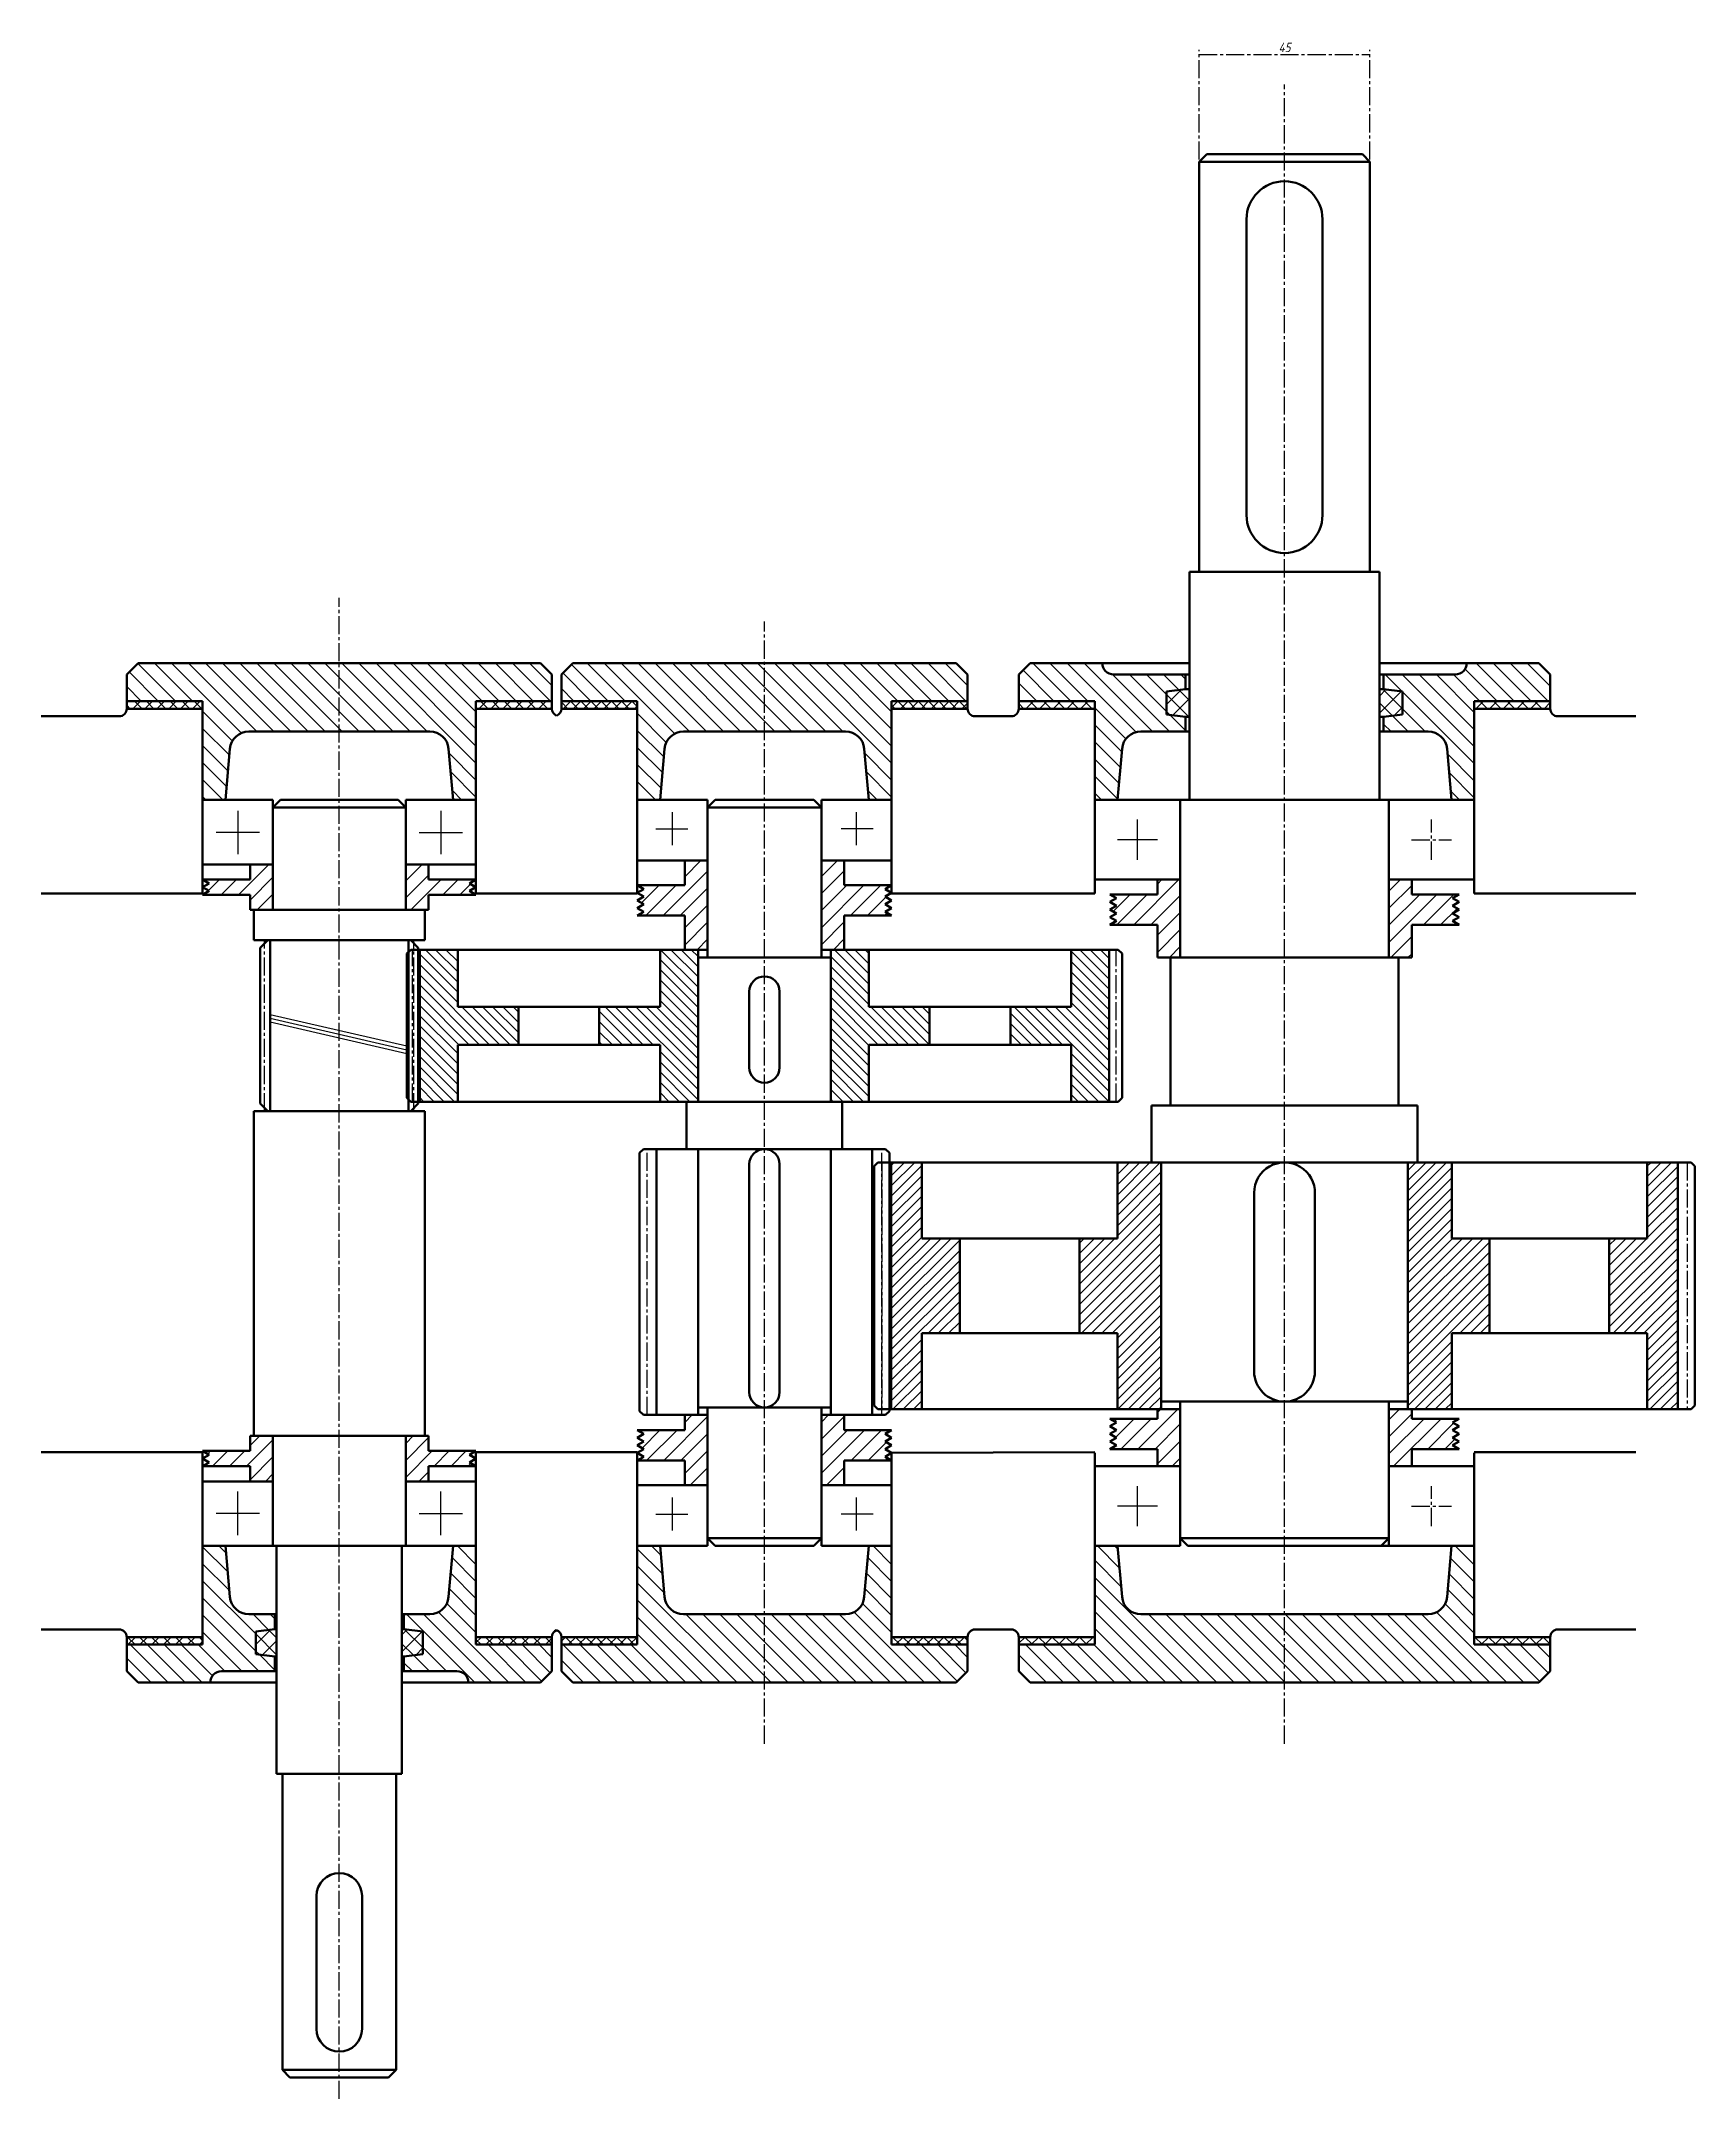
# Model space of a CAD drawing. Header units: millimetres. Extents: x 0 to 3756, y 0 to 2107.
# Drawn here: x 1286 to 1722, y 662 to 1204 of the extents above; entities that cross this region are included whole.
import ezdxf

# ---------------------------------------------------------------- set-up
doc = ezdxf.new("R2010")
doc.units = ezdxf.units.MM
doc.header["$LTSCALE"] = 0.25
doc.linetypes.add('CENTER2', pattern=[28.575, 19.05, -3.175, 3.175, -3.175])
for name, color, linetype, lineweight in [('点划线', 7, 'CENTER2', 25), ('粗实线', 7, 'Continuous', 50), ('细实线', 7, 'Continuous', 25)]:
    doc.layers.add(name, color=color, linetype=linetype, lineweight=lineweight)
doc.styles.add('gbeitc', font='gbeitc.shx', dxfattribs={"height": 5, "bigfont": 'gbcbig.shx'})
doc.dimstyles.new('ISO-25', dxfattribs={"dimtxt": 5, "dimasz": 2.1875, "dimexe": 1.25, "dimexo": 0.625, "dimtad": 1, "dimtoh": 1, "dimdec": 3, "dimdsep": 46, "dimtxsty": 'gbeitc', "dimcen": 2.5, "dimadec": 0, "dimazin": 0, "dimtfac": 1, "dimtdec": 3, "dimtmove": 0, "dimatfit": 3, "dimfxl": 1, "dimarcsym": 0})

msp = doc.modelspace()

# ---------------------------------------------------------------- blocks, each defined once
blk = doc.blocks.new('*D14')
at = {"layer": 'Defpoints', "color": 0, "transparency": 16777216}
for p in [(1636.32, 1200.01), (1591.32, 1171.72), (1636.32, 1171.72)]:
    blk.add_point(p, dxfattribs=at)
at = {"layer": '点划线', "color": 0, "lineweight": -2, "transparency": 16777216}
for p, q in [((1591.32, 1172.35), (1591.32, 1201.26)), ((1591.32, 1200.01), (1636.32, 1200.01)), ((1636.32, 1172.35), (1636.32, 1201.26))]:
    blk.add_line(p, q, dxfattribs=at)
at = {"layer": '点划线', "color": 0, "transparency": 16777216, "insert": (1613.82, 1201.89), "char_height": 2.5, "attachment_point": 5, "style": 'gbeitc'}
blk.add_mtext('45', dxfattribs=at)
blk = doc.blocks.new('_None')

# ---------------------------------------------------------------- dimensions: what is measured, and where the dimension line sits
at = {"layer": '点划线'}
dim = msp.add_linear_dim(base=(1636.3165, 1200.0112), p1=(1591.3165, 1171.7226), p2=(1636.3165, 1171.7226), dimstyle='ISO-25', override={"dimtxt": 2.5, "dimasz": 2.5, "dimblk": 'None'}, dxfattribs=at)
dim.commit()
dim.dimension.update_dxf_attribs({"geometry": '*D14', "text_midpoint": (1613.8165, 1201.8862)})

# ---------------------------------------------------------------- hatches: boundary and pattern name
at = {"layer": '细实线'}
h = msp.add_hatch(dxfattribs=at)
h.set_pattern_fill('ANSI31', color=256, angle=90)
h.set_pattern_definition([(135, (2435.304, -2100.0195), (-2.245064, -2.245064), [])])
h.paths.add_polyline_path([(1308.8165, 781.2226), (1308.8165, 774.2226), (1311.8165, 771.2226), (1314.3165, 771.2226), (1323.3165, 771.2226), (1330.8165, 771.2226, -0.41421356), (1333.8165, 774.2226), (1347.8165, 774.2226), (1347.8165, 778.1087), (1342.8165, 778.7226), (1342.8165, 784.7226), (1347.8165, 785.3365), (1347.8165, 789.2226), (1340.9918, 789.2226, -0.3884789), (1336.0114, 793.7799), (1334.8165, 807.2226), (1328.8165, 807.2226), (1328.8165, 791.2226), (1328.8165, 783.2226), (1328.8165, 781.2226)])
h.paths.add_polyline_path([(1400.8165, 783.2226), (1400.8165, 791.2226), (1400.8165, 807.2226), (1394.8165, 807.2226), (1393.6216, 793.7799, -0.3884789), (1388.6413, 789.2226), (1381.8165, 789.2226), (1381.8165, 785.3365), (1386.8165, 784.7226), (1386.8165, 778.7226), (1381.8165, 778.1087), (1381.8165, 774.2226), (1395.8165, 774.2226, -0.41421356), (1398.8165, 771.2226), (1404.849, 771.2226), (1406.3165, 771.2226), (1415.3165, 771.2226), (1417.8165, 771.2226), (1420.8165, 774.2226), (1420.8165, 781.2226), (1400.8165, 781.2226)])
h.paths.add_polyline_path([(1328.8165, 1029.7226), (1328.8165, 1027.7226), (1328.8165, 1019.7226), (1328.8165, 1003.7226), (1334.8165, 1003.7226), (1336.0114, 1017.1653, -0.3884789), (1340.9918, 1021.7226), (1388.6413, 1021.7226, -0.3884789), (1393.6216, 1017.1653), (1394.8165, 1003.7226), (1400.8165, 1003.7226), (1400.8165, 1019.7226), (1400.8165, 1027.7226), (1400.8165, 1029.7226), (1420.8165, 1029.7226), (1420.8165, 1036.7226), (1417.8165, 1039.7226), (1415.3165, 1039.7226), (1406.3165, 1039.7226), (1398.8165, 1039.7226), (1397.3434, 1039.7226), (1332.2896, 1039.7226), (1324.7841, 1039.7226), (1323.3165, 1039.7226), (1314.3165, 1039.7226), (1311.8165, 1039.7226), (1308.8165, 1036.7226), (1308.8165, 1029.7226)])
h = msp.add_hatch(dxfattribs=at)
h.set_pattern_fill('ANSI31', color=256, angle=90)
h.set_pattern_definition([(135, (2795.6845, -1803.1202), (-2.245064, -2.245064), [])])
h.paths.add_polyline_path([(1450.5114, 793.7799), (1449.3165, 807.2226), (1443.3165, 807.2226), (1443.3165, 791.2226), (1443.3165, 783.2226), (1443.3165, 781.2226), (1423.3165, 781.2226), (1423.3165, 774.2226), (1426.3165, 771.2226), (1428.8165, 771.2226), (1437.8165, 771.2226), (1445.3165, 771.2226), (1446.7896, 771.2226), (1476.8165, 771.2226), (1476.8165, 789.2226), (1455.4918, 789.2226, -0.3884789)])
h.paths.add_polyline_path([(1498.1413, 789.2226), (1476.8165, 789.2226), (1476.8165, 771.2226), (1506.8434, 771.2226), (1514.349, 771.2226), (1515.8165, 771.2226), (1524.8165, 771.2226), (1527.3165, 771.2226), (1530.3165, 774.2226), (1530.3165, 781.2226), (1510.3165, 781.2226), (1510.3165, 783.2226), (1510.3165, 791.2226), (1510.3165, 807.2226), (1504.3165, 807.2226), (1503.1216, 793.7799, -0.3884789)])
h.paths.add_polyline_path([(1446.7896, 1039.7226), (1439.2841, 1039.7226), (1437.8165, 1039.7226), (1428.8165, 1039.7226), (1426.3165, 1039.7226), (1423.3165, 1036.7226), (1423.3165, 1029.7226), (1443.3165, 1029.7226), (1443.3165, 1027.7226), (1443.3165, 1019.7226), (1443.3165, 1003.7226), (1449.3165, 1003.7226), (1450.5114, 1017.1653, -0.3884789), (1455.4918, 1021.7226), (1476.8165, 1021.7226), (1476.8165, 1039.7226)])
h.paths.add_polyline_path([(1476.8165, 1039.7226), (1476.8165, 1021.7226), (1498.1413, 1021.7226, -0.3884789), (1503.1216, 1017.1653), (1504.3165, 1003.7226), (1510.3165, 1003.7226), (1510.3165, 1019.7226), (1510.3165, 1027.7226), (1510.3165, 1029.7226), (1530.3165, 1029.7226), (1530.3165, 1036.7226), (1527.3165, 1039.7226), (1524.8165, 1039.7226), (1515.8165, 1039.7226), (1508.3165, 1039.7226), (1506.8434, 1039.7226)])
h = msp.add_hatch(dxfattribs=at)
h.set_pattern_fill('ANSI31', color=256, angle=90)
h.set_pattern_definition([(135, (2576.3698, -1803.1202), (-2.245064, -2.245064), [])])
h.paths.add_polyline_path([(1575.9918, 789.2226, -0.3884789), (1571.0114, 793.7799), (1569.8165, 807.2226), (1563.8165, 807.2226), (1563.8165, 791.2226), (1563.8165, 783.2226), (1563.8165, 781.2226), (1543.8165, 781.2226), (1543.8165, 774.2226), (1546.8165, 771.2226), (1549.3165, 771.2226), (1613.8165, 771.2226), (1613.8165, 789.2226)])
h.paths.add_polyline_path([(1613.8165, 789.2226), (1613.8165, 771.2226), (1678.3165, 771.2226), (1680.8165, 771.2226), (1683.8165, 774.2226), (1683.8165, 781.2226), (1663.8165, 781.2226), (1663.8165, 783.2226), (1663.8165, 791.2226), (1663.8165, 807.2226), (1657.8165, 807.2226), (1656.6216, 793.7799, -0.3884789), (1651.6413, 789.2226)])
h.paths.add_polyline_path([(1568.8165, 1036.7226, -0.41421356), (1565.8165, 1039.7226), (1559.7841, 1039.7226), (1558.3165, 1039.7226), (1549.3165, 1039.7226), (1546.8165, 1039.7226), (1543.8165, 1036.7226), (1543.8165, 1029.7226), (1563.8165, 1029.7226), (1563.8165, 1027.7226), (1563.8165, 1019.7226), (1563.8165, 1003.7226), (1569.8165, 1003.7226), (1571.0114, 1017.1653, -0.3884789), (1575.9918, 1021.7226), (1582.8165, 1021.7226), (1587.7242, 1021.7226), (1587.7242, 1025.6087), (1582.7242, 1026.2226), (1582.7242, 1032.2226), (1587.7242, 1032.8365), (1587.7242, 1036.7226), (1582.8165, 1036.7226)])
h.paths.add_polyline_path([(1644.8165, 1036.7226), (1639.9088, 1036.7226), (1639.9088, 1032.8365), (1644.9088, 1032.2226), (1644.9088, 1026.2226), (1639.9088, 1025.6087), (1639.9088, 1021.7226), (1644.8165, 1021.7226), (1651.6413, 1021.7226, -0.3884789), (1656.6216, 1017.1653), (1657.8165, 1003.7226), (1663.8165, 1003.7226), (1663.8165, 1019.7226), (1663.8165, 1027.7226), (1663.8165, 1029.7226), (1683.8165, 1029.7226), (1683.8165, 1036.7226), (1680.8165, 1039.7226), (1678.3165, 1039.7226), (1669.3165, 1039.7226), (1661.8165, 1039.7226, -0.41421356), (1658.8165, 1036.7226)])
h = msp.add_hatch(dxfattribs=at)
h.set_pattern_fill('ANSI37', color=256, scale=0.7, angle=180)
h.set_pattern_definition([(225, (2435.3039, -2100.0195), (1.5715448, -1.5715448), []), (315, (2435.3039, -2100.0195), (1.5715448, 1.5715448), [])])
h.paths.add_polyline_path([(1328.8165, 781.2226), (1328.8165, 783.2226), (1308.8165, 783.2226), (1308.8165, 781.2226)])
h.paths.add_polyline_path([(1420.8165, 781.2226), (1420.8165, 783.2226), (1400.8165, 783.2226), (1400.8165, 781.2226)])
h.paths.add_polyline_path([(1328.8165, 1027.7226), (1328.8165, 1029.7226), (1308.8165, 1029.7226), (1308.8165, 1027.7226)])
h.paths.add_polyline_path([(1420.8165, 1027.7226), (1420.8165, 1029.7226), (1400.8165, 1029.7226), (1400.8165, 1027.7226)])
h = msp.add_hatch(dxfattribs=at)
h.set_pattern_fill('ANSI37', color=256, scale=0.6, angle=180)
h.set_pattern_definition([(225, (2795.6845, -1803.1202), (1.3470384, -1.3470384), []), (315, (2795.6845, -1803.1202), (1.3470384, 1.3470384), [])])
h.paths.add_polyline_path([(1423.3165, 783.2226), (1423.3165, 781.2226), (1443.3165, 781.2226), (1443.3165, 783.2226)])
h.paths.add_polyline_path([(1530.3165, 781.2226), (1530.3165, 783.2226), (1510.3165, 783.2226), (1510.3165, 781.2226)])
h.paths.add_polyline_path([(1423.3165, 1029.7226), (1423.3165, 1027.7226), (1443.3165, 1027.7226), (1443.3165, 1029.7226)])
h.paths.add_polyline_path([(1530.3165, 1027.7226), (1530.3165, 1029.7226), (1510.3165, 1029.7226), (1510.3165, 1027.7226)])
h = msp.add_hatch(dxfattribs=at)
h.set_pattern_fill('ANSI37', color=256, scale=0.8, angle=180)
h.set_pattern_definition([(225, (2576.3698, -1803.1202), (1.7960512, -1.7960512), []), (315, (2576.3698, -1803.1202), (1.7960512, 1.7960512), [])])
h.paths.add_polyline_path([(1543.8165, 783.2226), (1543.8165, 781.2226), (1563.8165, 781.2226), (1563.8165, 783.2226)])
h.paths.add_polyline_path([(1663.8165, 783.2226), (1663.8165, 781.2226), (1683.8165, 781.2226), (1683.8165, 783.2226)])
h.paths.add_polyline_path([(1543.8165, 1029.7226), (1543.8165, 1027.7226), (1563.8165, 1027.7226), (1563.8165, 1029.7226)])
h.paths.add_polyline_path([(1683.8165, 1027.7226), (1683.8165, 1029.7226), (1663.8165, 1029.7226), (1663.8165, 1027.7226)])
h = msp.add_hatch(dxfattribs=at)
h.set_pattern_fill('ANSI37', color=256, angle=180)
h.set_pattern_definition([(225, (2576.3698, -1803.1202), (2.245064, -2.245064), []), (315, (2576.3698, -1803.1202), (2.245064, 2.245064), [])])
h.paths.add_polyline_path([(1582.7242, 1026.2226), (1587.7242, 1025.6087), (1588.8165, 1025.6087), (1588.8165, 1032.8365), (1587.7242, 1032.8365), (1582.7242, 1032.2226)])
h.paths.add_polyline_path([(1639.9088, 1032.8365), (1638.8165, 1032.8365), (1638.8165, 1025.6087), (1639.9088, 1025.6087), (1644.9088, 1026.2226), (1644.9088, 1032.2226)])
h = msp.add_hatch(dxfattribs=at)
h.set_pattern_fill('ANSI31', color=256, angle=180)
h.set_pattern_definition([(225, (2435.304, -2100.0195), (2.245064, -2.245064), [])])
h.paths.add_polyline_path([(1347.3165, 836.2226), (1341.3165, 836.2226), (1341.3165, 832.2226), (1328.8165, 832.2226), (1330.5465, 831.2226), (1328.8165, 830.2226), (1330.5465, 829.2226), (1328.8165, 828.2226), (1341.3165, 828.2226), (1341.3165, 824.2226), (1347.3165, 824.2226)])
h.paths.add_polyline_path([(1388.3165, 828.2226), (1400.8165, 828.2226), (1399.0865, 829.2226), (1400.8165, 830.2226), (1399.0865, 831.2226), (1400.8165, 832.2226), (1388.3165, 832.2226), (1388.3165, 836.2226), (1382.3165, 836.2226), (1382.3165, 824.2226), (1388.3165, 824.2226)])
h.paths.add_polyline_path([(1341.3165, 982.7226), (1328.8165, 982.7226), (1330.5465, 981.7226), (1328.8165, 980.7226), (1330.5465, 979.7226), (1328.8165, 978.7226), (1341.3165, 978.7226), (1341.3165, 974.7226), (1347.3165, 974.7226), (1347.3165, 986.7226), (1341.3165, 986.7226)])
h.paths.add_polyline_path([(1382.3165, 974.7226), (1388.3165, 974.7226), (1388.3165, 978.7226), (1400.8165, 978.7226), (1399.0865, 979.7226), (1400.8165, 980.7226), (1399.0865, 981.7226), (1400.8165, 982.7226), (1388.3165, 982.7226), (1388.3165, 986.7226), (1382.3165, 986.7226)])
h = msp.add_hatch(dxfattribs=at)
h.set_pattern_fill('ANSI31', color=256, angle=180)
h.set_pattern_definition([(225, (2795.6845, -1803.1202), (2.245064, -2.245064), [])])
h.paths.add_polyline_path([(1443.3165, 837.7226), (1445.0465, 836.7226), (1443.3165, 835.7226), (1445.0465, 834.7226), (1443.3165, 833.7226), (1445.0465, 832.7226), (1443.3165, 831.7226), (1445.0465, 830.7226), (1443.3165, 829.7226), (1455.8165, 829.7226), (1455.8165, 823.2226), (1461.8165, 823.2226), (1461.8165, 841.7226), (1455.8165, 841.7226), (1455.8165, 837.7226)])
h.paths.add_polyline_path([(1455.8165, 973.2226), (1455.8165, 964.2226), (1461.8165, 964.2226), (1461.8165, 987.7226), (1455.8165, 987.7226), (1455.8165, 981.2226), (1443.3165, 981.2226), (1445.0465, 980.2226), (1443.3165, 979.2226), (1445.0465, 978.2226), (1443.3165, 977.2226), (1445.0465, 976.2226), (1443.3165, 975.2226), (1445.0465, 974.2226), (1443.3165, 973.2226)])
h.paths.add_polyline_path([(1497.8165, 829.7226), (1510.3165, 829.7226), (1508.5865, 830.7226), (1510.3165, 831.7226), (1508.5865, 832.7226), (1510.3165, 833.7226), (1508.5865, 834.7226), (1510.3165, 835.7226), (1508.5865, 836.7226), (1510.3165, 837.7226), (1497.8165, 837.7226), (1497.8165, 841.7226), (1491.8165, 841.7226), (1491.8165, 823.2226), (1497.8165, 823.2226)])
h.paths.add_polyline_path([(1491.8165, 964.2226), (1497.8165, 964.2226), (1497.8165, 973.2226), (1510.3165, 973.2226), (1508.5865, 974.2226), (1510.3165, 975.2226), (1508.5865, 976.2226), (1510.3165, 977.2226), (1508.5865, 978.2226), (1510.3165, 979.2226), (1508.5865, 980.2226), (1510.3165, 981.2226), (1497.8165, 981.2226), (1497.8165, 987.7226), (1491.8165, 987.7226)])
h = msp.add_hatch(dxfattribs=at)
h.set_pattern_fill('ANSI31', color=256, angle=180)
h.set_pattern_definition([(225, (2576.3698, -1803.1202), (2.245064, -2.245064), [])])
h.paths.add_polyline_path([(1580.3165, 832.7226), (1580.3165, 828.2226), (1586.3165, 828.2226), (1586.3165, 843.2226), (1581.3165, 843.2226), (1580.3165, 843.2226), (1580.3165, 840.7226), (1567.8165, 840.7226), (1569.5465, 839.7226), (1567.8165, 838.7226), (1569.5465, 837.7226), (1567.8165, 836.7226), (1569.5465, 835.7226), (1567.8165, 834.7226), (1569.5465, 833.7226), (1567.8165, 832.7226)])
h.paths.add_polyline_path([(1647.3165, 840.7226), (1647.3165, 843.2226), (1646.3165, 843.2226), (1641.3165, 843.2226), (1641.3165, 828.2226), (1647.3165, 828.2226), (1647.3165, 832.7226), (1659.8165, 832.7226), (1658.0865, 833.7226), (1659.8165, 834.7226), (1658.0865, 835.7226), (1659.8165, 836.7226), (1658.0865, 837.7226), (1659.8165, 838.7226), (1658.0865, 839.7226), (1659.8165, 840.7226)])
h.paths.add_polyline_path([(1586.3165, 982.7226), (1580.3165, 982.7226), (1580.3165, 978.8154), (1567.8165, 978.8154), (1569.5465, 977.8154), (1567.8165, 976.8154), (1569.5465, 975.8154), (1567.8165, 974.8154), (1569.5465, 973.8154), (1567.8165, 972.8154), (1569.5465, 971.8154), (1567.8165, 970.8154), (1580.3165, 970.8154), (1580.3165, 962.2226), (1586.3165, 962.2226)])
h.paths.add_polyline_path([(1647.3165, 970.8154), (1659.8165, 970.8154), (1658.0865, 971.8154), (1659.8165, 972.8154), (1658.0865, 973.8154), (1659.8165, 974.8154), (1658.0865, 975.8154), (1659.8165, 976.8154), (1658.0865, 977.8154), (1659.8165, 978.8154), (1647.3165, 978.8154), (1647.3165, 982.7226), (1641.3165, 982.7226), (1641.3165, 962.2226), (1647.3165, 962.2226)])
h = msp.add_hatch(dxfattribs=at)
h.set_pattern_fill('ANSI31', color=256, scale=0.6, angle=90)
h.set_pattern_definition([(135, (2491.5817, -921.1365), (-1.3470384, -1.3470384), [])])
h.paths.add_polyline_path([(1396.0015, 949.2226), (1396.0015, 964.2226), (1386.0015, 964.2226), (1386.0015, 924.2226), (1396.0015, 924.2226), (1396.0015, 939.2226), (1412.0015, 939.2226), (1412.0015, 949.2226)])
h.paths.add_polyline_path([(1433.3165, 949.2226), (1433.3165, 939.2226), (1449.3165, 939.2226), (1449.3165, 924.2226), (1459.3165, 924.2226), (1459.3165, 963.2226), (1459.3165, 964.2226), (1455.8165, 964.2226), (1449.3165, 964.2226), (1449.3165, 949.2226)])
h.paths.add_polyline_path([(1504.3165, 939.2226), (1520.3165, 939.2226), (1520.3165, 949.2226), (1504.3165, 949.2226), (1504.3165, 964.2226), (1494.3165, 964.2226), (1494.3165, 963.2226), (1494.3165, 924.2226), (1504.3165, 924.2226)])
h.paths.add_polyline_path([(1567.6315, 964.2226), (1557.6315, 964.2226), (1557.6315, 949.2226), (1541.6315, 949.2226), (1541.6315, 939.2226), (1557.6315, 939.2226), (1557.6315, 924.2226), (1567.6315, 924.2226)])
h = msp.add_hatch(dxfattribs=at)
h.set_pattern_fill('ANSI31', color=256, scale=0.6, angle=180)
h.set_pattern_definition([(225, (2491.5817, -921.1365), (1.3470384, -1.3470384), [])])
h.paths.add_polyline_path([(1528.2552, 888.2226), (1518.2552, 888.2226), (1518.2552, 908.2226), (1510.2215, 908.2226), (1510.2215, 843.2226), (1518.2552, 843.2226), (1518.2552, 863.2226), (1528.2552, 863.2226), (1528.2552, 875.7226)])
h.paths.add_polyline_path([(1581.3165, 908.2226), (1578.8165, 908.2226), (1569.7828, 908.2226), (1569.7828, 888.2226), (1559.7828, 888.2226), (1559.7828, 875.7226), (1559.7828, 863.2226), (1569.7828, 863.2226), (1569.7828, 843.2226), (1581.3165, 843.2226)])
h.paths.add_polyline_path([(1667.8502, 875.7226), (1667.8502, 888.2226), (1657.8502, 888.2226), (1657.8502, 908.2226), (1648.8165, 908.2226), (1646.3165, 908.2226), (1646.3165, 843.2226), (1657.8502, 843.2226), (1657.8502, 863.2226), (1667.8502, 863.2226)])
h.paths.add_polyline_path([(1717.4115, 908.2226), (1709.3778, 908.2226), (1709.3778, 888.2226), (1699.3778, 888.2226), (1699.3778, 875.7226), (1699.3778, 863.2226), (1709.3778, 863.2226), (1709.3778, 843.2226), (1717.4115, 843.2226)])
h = msp.add_hatch(dxfattribs=at)
h.set_pattern_fill('ANSI37', color=256, angle=180)
h.set_pattern_definition([(225, (2435.304, -2100.0195), (2.245064, -2.245064), []), (315, (2435.304, -2100.0195), (2.245064, 2.245064), [])])
h.paths.add_polyline_path([(1342.8165, 778.7226), (1347.8165, 778.1087), (1348.3165, 778.1087), (1348.3165, 785.3365), (1347.8165, 785.3365), (1342.8165, 784.7226)])
h.paths.add_polyline_path([(1381.3165, 778.1087), (1381.8165, 778.1087), (1386.8165, 778.7226), (1386.8165, 784.7226), (1381.8165, 785.3365), (1381.3165, 785.3365)])

# ---------------------------------------------------------------- linework, layer by layer
at = {"layer": '点划线'}
for p, q in [((1613.8165, 755.1337), (1613.8165, 1192.1376)), ((1364.8165, 661.6026), (1364.8165, 1056.8755)), ((1476.8165, 755.1337), (1476.8165, 1050.644)), ((1652.5665, 987.9493), (1652.5665, 998.4959)), ((1647.2932, 993.2226), (1657.8398, 993.2226)), ((1345.141, 921.7226), (1345.141, 966.7226)), ((1384.492, 921.7226), (1384.492, 966.7226)), ((1384.1265, 924.2226), (1384.1265, 964.2226)), ((1569.5065, 924.2226), (1569.5065, 964.2226)), ((1445.9115, 841.7226), (1445.9115, 911.7226)), ((1507.7215, 841.7226), (1507.7215, 911.7226)), ((1507.7215, 908.2226), (1507.7215, 843.2226)), ((1719.9115, 908.2226), (1719.9115, 843.2226)), ((1652.5665, 812.4493), (1652.5665, 822.9959)), ((1647.2932, 817.7226), (1657.8398, 817.7226))]:
    msp.add_line(p, q, dxfattribs=at)
at = {"layer": '粗实线'}
for p, q in [((1593.3165, 1173.7226), (1591.3165, 1171.7226)), ((1591.3165, 1171.7226), (1591.3165, 1063.7226)), ((1591.3165, 1171.7226), (1613.8165, 1171.7226)), ((1613.8165, 1173.7226), (1593.3165, 1173.7226)), ((1613.8165, 1173.7226), (1634.3165, 1173.7226)), ((1636.3165, 1171.7226), (1613.8165, 1171.7226)), ((1634.3165, 1173.7226), (1636.3165, 1171.7226)), ((1636.3165, 1171.7226), (1636.3165, 1063.7226)), ((1603.8165, 1078.7226), (1603.8165, 1156.6274)), ((1623.8165, 1078.7226), (1623.8165, 1156.6274)), ((1613.8165, 1063.7226), (1588.8165, 1063.7226)), ((1588.8165, 1063.7226), (1588.8165, 1003.7226)), ((1591.3165, 1063.7226), (1613.8165, 1063.7226)), ((1613.8165, 1063.7226), (1636.3165, 1063.7226)), ((1613.8165, 1063.7226), (1638.8165, 1063.7226)), ((1638.8165, 1063.7226), (1638.8165, 1003.7226)), ((1308.8165, 1036.7226), (1311.8165, 1039.7226)), ((1308.8165, 1029.7226), (1308.8165, 1036.7226)), ((1311.8165, 1039.7226), (1314.3165, 1039.7226)), ((1314.3165, 1039.7226), (1323.3165, 1039.7226)), ((1323.3165, 1039.7226), (1330.8165, 1039.7226)), ((1332.2896, 1039.7226), (1324.7841, 1039.7226)), ((1397.3434, 1039.7226), (1332.2896, 1039.7226)), ((1397.3434, 1039.7226), (1404.849, 1039.7226)), ((1406.3165, 1039.7226), (1398.8165, 1039.7226)), ((1415.3165, 1039.7226), (1406.3165, 1039.7226)), ((1417.8165, 1039.7226), (1415.3165, 1039.7226)), ((1420.8165, 1036.7226), (1417.8165, 1039.7226)), ((1420.8165, 1029.7226), (1420.8165, 1036.7226)), ((1423.3165, 1036.7226), (1426.3165, 1039.7226)), ((1423.3165, 1029.7226), (1423.3165, 1036.7226)), ((1426.3165, 1039.7226), (1428.8165, 1039.7226)), ((1428.8165, 1039.7226), (1437.8165, 1039.7226)), ((1437.8165, 1039.7226), (1445.3165, 1039.7226)), ((1446.7896, 1039.7226), (1439.2841, 1039.7226)), ((1476.8165, 1039.7226), (1446.7896, 1039.7226)), ((1476.8165, 1039.7226), (1506.8434, 1039.7226)), ((1506.8434, 1039.7226), (1514.349, 1039.7226)), ((1515.8165, 1039.7226), (1508.3165, 1039.7226)), ((1524.8165, 1039.7226), (1515.8165, 1039.7226)), ((1527.3165, 1039.7226), (1524.8165, 1039.7226)), ((1530.3165, 1036.7226), (1527.3165, 1039.7226)), ((1530.3165, 1029.7226), (1530.3165, 1036.7226)), ((1543.8165, 1036.7226), (1546.8165, 1039.7226)), ((1543.8165, 1029.7226), (1543.8165, 1036.7226)), ((1546.8165, 1039.7226), (1549.3165, 1039.7226)), ((1549.3165, 1039.7226), (1558.3165, 1039.7226)), ((1558.3165, 1039.7226), (1565.8165, 1039.7226)), ((1567.2896, 1039.7226), (1559.7841, 1039.7226)), ((1565.8165, 1039.7226), (1588.8165, 1039.7226)), ((1567.2896, 1039.7226), (1574.7952, 1039.7226)), ((1568.8165, 1036.7226), (1582.8165, 1036.7226)), ((1582.8165, 1036.7226), (1588.8165, 1036.7226)), ((1587.7242, 1036.7226), (1587.7242, 1032.8365)), ((1661.8165, 1039.7226), (1638.8165, 1039.7226)), ((1644.8165, 1036.7226), (1638.8165, 1036.7226)), ((1639.9088, 1036.7226), (1639.9088, 1032.8365)), ((1658.8165, 1036.7226), (1644.8165, 1036.7226)), ((1660.3434, 1039.7226), (1652.8379, 1039.7226)), ((1660.3434, 1039.7226), (1667.849, 1039.7226)), ((1669.3165, 1039.7226), (1661.8165, 1039.7226)), ((1678.3165, 1039.7226), (1669.3165, 1039.7226)), ((1680.8165, 1039.7226), (1678.3165, 1039.7226)), ((1683.8165, 1036.7226), (1680.8165, 1039.7226)), ((1683.8165, 1029.7226), (1683.8165, 1036.7226)), ((1308.8165, 1029.7226), (1308.8165, 1027.7226)), ((1328.8165, 1029.7226), (1308.8165, 1029.7226)), ((1328.8165, 1027.7226), (1328.8165, 1029.7226)), ((1400.8165, 1027.7226), (1400.8165, 1029.7226)), ((1400.8165, 1029.7226), (1420.8165, 1029.7226)), ((1420.8165, 1029.7226), (1420.8165, 1027.7226)), ((1443.3165, 1029.7226), (1423.3165, 1029.7226)), ((1423.3165, 1027.7226), (1423.3165, 1029.7226)), ((1443.3165, 1027.7226), (1443.3165, 1029.7226)), ((1510.3165, 1027.7226), (1510.3165, 1029.7226)), ((1510.3165, 1029.7226), (1530.3165, 1029.7226)), ((1530.3165, 1027.7226), (1530.3165, 1029.7226)), ((1543.8165, 1029.7226), (1543.8165, 1027.7226)), ((1563.8165, 1029.7226), (1543.8165, 1029.7226)), ((1563.8165, 1027.7226), (1563.8165, 1029.7226)), ((1587.7242, 1032.8365), (1582.7242, 1032.2226)), ((1582.7242, 1032.2226), (1582.7242, 1026.2226)), ((1588.8165, 1032.8365), (1587.7242, 1032.8365)), ((1638.8165, 1032.8365), (1639.9088, 1032.8365)), ((1639.9088, 1032.8365), (1644.9088, 1032.2226)), ((1644.9088, 1032.2226), (1644.9088, 1026.2226)), ((1663.8165, 1027.7226), (1663.8165, 1029.7226)), ((1663.8165, 1029.7226), (1683.8165, 1029.7226)), ((1683.8165, 1029.7226), (1683.8165, 1027.7226)), ((1306.8165, 1025.7226), (1286.274, 1025.7226)), ((1308.8165, 1027.7226), (1328.8165, 1027.7226)), ((1328.8165, 1019.7226), (1328.8165, 1027.7226)), ((1400.8165, 1019.7226), (1400.8165, 1027.7226)), ((1420.8165, 1027.7226), (1400.8165, 1027.7226)), ((1423.3165, 1027.7226), (1443.3165, 1027.7226)), ((1443.3165, 1019.7226), (1443.3165, 1027.7226)), ((1510.3165, 1019.7226), (1510.3165, 1027.7226)), ((1530.3165, 1027.7226), (1510.3165, 1027.7226)), ((1541.8165, 1025.7226), (1532.3165, 1025.7226)), ((1543.8165, 1027.7226), (1563.8165, 1027.7226)), ((1563.8165, 1019.7226), (1563.8165, 1027.7226)), ((1582.7242, 1026.2226), (1587.7242, 1025.6087)), ((1587.7242, 1025.6087), (1587.7242, 1021.7226)), ((1587.7242, 1025.6087), (1588.8165, 1025.6087)), ((1639.9088, 1025.6087), (1638.8165, 1025.6087)), ((1644.9088, 1026.2226), (1639.9088, 1025.6087)), ((1639.9088, 1025.6087), (1639.9088, 1021.7226)), ((1663.8165, 1019.7226), (1663.8165, 1027.7226)), ((1683.8165, 1027.7226), (1663.8165, 1027.7226)), ((1685.8165, 1025.7226), (1706.3591, 1025.7226)), ((1328.8165, 1003.7226), (1328.8165, 1019.7226)), ((1340.9918, 1021.7226), (1388.6413, 1021.7226)), ((1400.8165, 1003.7226), (1400.8165, 1019.7226)), ((1443.3165, 1003.7226), (1443.3165, 1019.7226)), ((1455.4918, 1021.7226), (1476.8165, 1021.7226)), ((1498.1413, 1021.7226), (1476.8165, 1021.7226)), ((1510.3165, 1003.7226), (1510.3165, 1019.7226)), ((1563.8165, 1003.7226), (1563.8165, 1019.7226)), ((1575.9918, 1021.7226), (1582.8165, 1021.7226)), ((1582.8165, 1021.7226), (1588.8165, 1021.7226)), ((1644.8165, 1021.7226), (1638.8165, 1021.7226)), ((1651.6413, 1021.7226), (1644.8165, 1021.7226)), ((1663.8165, 1003.7226), (1663.8165, 1019.7226)), ((1336.0114, 1017.1653), (1334.8165, 1003.7226)), ((1393.6216, 1017.1653), (1394.8165, 1003.7226)), ((1450.5114, 1017.1653), (1449.3165, 1003.7226)), ((1503.1216, 1017.1653), (1504.3165, 1003.7226)), ((1571.0114, 1017.1653), (1569.8165, 1003.7226)), ((1656.6216, 1017.1653), (1657.8165, 1003.7226)), ((1347.3165, 1003.7226), (1328.8165, 1003.7226)), ((1328.8165, 1003.7226), (1328.8165, 986.7226)), ((1349.3165, 1003.7226), (1347.3165, 1001.7226)), ((1347.3165, 1001.7226), (1347.3165, 1003.7226)), ((1349.3165, 1003.7226), (1364.8165, 1003.7226)), ((1380.3165, 1003.7226), (1364.8165, 1003.7226)), ((1380.3165, 1003.7226), (1382.3165, 1001.7226)), ((1382.3165, 1003.7226), (1400.8165, 1003.7226)), ((1382.3165, 1001.7226), (1382.3165, 1003.7226)), ((1400.8165, 1003.7226), (1400.8165, 986.7226)), ((1461.8165, 1003.7226), (1443.3165, 1003.7226)), ((1443.3165, 1003.7226), (1443.3165, 987.7226)), ((1461.8165, 1003.7226), (1461.8165, 1001.7226)), ((1461.8165, 1001.7226), (1463.8165, 1003.7226)), ((1463.8165, 1003.7226), (1489.8165, 1003.7226)), ((1491.8165, 1001.7226), (1489.8165, 1003.7226)), ((1491.8165, 1003.7226), (1510.3165, 1003.7226)), ((1491.8165, 1003.7226), (1491.8165, 1001.7226)), ((1510.3165, 1003.7226), (1510.3165, 987.7226)), ((1563.8165, 982.7226), (1563.8165, 1003.7226)), ((1563.8165, 1003.7226), (1586.3165, 1003.7226)), ((1563.8165, 1003.7226), (1563.8165, 986.7226)), ((1569.8165, 1003.7226), (1563.8165, 1003.7226)), ((1586.3165, 1003.7226), (1586.3165, 962.2226)), ((1586.3165, 1003.7226), (1613.8165, 1003.7226)), ((1641.3165, 1003.7226), (1613.8165, 1003.7226)), ((1641.3165, 1003.7226), (1641.3165, 962.2226)), ((1663.8165, 1003.7226), (1641.3165, 1003.7226)), ((1663.8165, 982.7226), (1663.8165, 1003.7226)), ((1347.3165, 974.7226), (1347.3165, 1001.7226)), ((1347.3165, 1001.7226), (1382.3165, 1001.7226)), ((1382.3165, 974.7226), (1382.3165, 1001.7226)), ((1461.8165, 962.2226), (1461.8165, 1001.7226)), ((1461.8165, 1001.7226), (1491.8165, 1001.7226)), ((1491.8165, 1001.7226), (1491.8165, 962.2226)), ((1328.8165, 986.7226), (1347.3165, 986.7226)), ((1328.8165, 979.0713), (1328.8165, 986.7226)), ((1341.3165, 982.7226), (1341.3165, 986.7226)), ((1341.3165, 986.7226), (1347.3165, 986.7226)), ((1347.3165, 986.7226), (1347.3165, 974.7226)), ((1400.8165, 986.7226), (1382.3165, 986.7226)), ((1388.3165, 982.7226), (1388.3165, 986.7226)), ((1400.8165, 979.0713), (1400.8165, 986.7226)), ((1443.3165, 987.7226), (1461.8165, 987.7226)), ((1443.3165, 979.0713), (1443.3165, 987.7226)), ((1455.8165, 981.2226), (1455.8165, 987.7226)), ((1510.3165, 987.7226), (1491.8165, 987.7226)), ((1497.8165, 981.2226), (1497.8165, 987.7226)), ((1510.3165, 979.0713), (1510.3165, 987.7226)), ((1563.8165, 979.0713), (1563.8165, 986.7226)), ((1663.8165, 979.0713), (1663.8165, 986.7226)), ((1341.3165, 982.7226), (1328.8165, 982.7226)), ((1328.8165, 982.7226), (1330.5465, 981.7226)), ((1330.5465, 981.7226), (1328.8165, 980.7226)), ((1341.3165, 982.7226), (1341.3165, 982.7226)), ((1388.3165, 982.7226), (1388.3165, 982.7226)), ((1388.3165, 982.7226), (1400.8165, 982.7226)), ((1400.8165, 982.7226), (1399.0865, 981.7226)), ((1399.0865, 981.7226), (1400.8165, 980.7226)), ((1445.0465, 980.2226), (1443.3165, 981.2226)), ((1443.3165, 981.2226), (1455.8165, 981.2226)), ((1510.3165, 981.2226), (1497.8165, 981.2226)), ((1508.5865, 980.2226), (1510.3165, 981.2226)), ((1563.8165, 982.7226), (1586.3165, 982.7226)), ((1580.3165, 978.8154), (1580.3165, 982.7226)), ((1663.8165, 982.7226), (1641.3165, 982.7226)), ((1647.3165, 978.8154), (1647.3165, 982.7226)), ((1286.274, 979.0713), (1328.8165, 979.0713)), ((1328.8165, 980.7226), (1330.5465, 979.7226)), ((1330.5465, 979.7226), (1328.8165, 978.7226)), ((1328.8165, 978.7226), (1341.3165, 978.7226)), ((1341.3165, 974.7226), (1341.3165, 978.7226)), ((1400.8165, 978.7226), (1388.3165, 978.7226)), ((1388.3165, 974.7226), (1388.3165, 978.7226)), ((1400.8165, 980.7226), (1399.0865, 979.7226)), ((1399.0865, 979.7226), (1400.8165, 978.7226)), ((1400.8165, 979.0713), (1443.3165, 979.0713)), ((1443.3165, 979.2226), (1445.0465, 980.2226)), ((1445.0465, 978.2226), (1443.3165, 979.2226)), ((1443.3165, 977.2226), (1445.0465, 978.2226)), ((1445.0465, 976.2226), (1443.3165, 977.2226)), ((1443.3165, 975.2226), (1445.0465, 976.2226)), ((1510.3165, 979.2226), (1508.5865, 980.2226)), ((1508.5865, 978.2226), (1510.3165, 979.2226)), ((1510.3165, 977.2226), (1508.5865, 978.2226)), ((1508.5865, 976.2226), (1510.3165, 977.2226)), ((1510.3165, 975.2226), (1508.5865, 976.2226)), ((1510.3165, 979.0713), (1563.8165, 979.0713)), ((1580.3165, 978.8154), (1567.8165, 978.8154)), ((1567.8165, 978.8154), (1569.5465, 977.8154)), ((1569.5465, 977.8154), (1567.8165, 976.8154)), ((1567.8165, 976.8154), (1569.5465, 975.8154)), ((1569.5465, 975.8154), (1567.8165, 974.8154)), ((1647.3165, 978.8154), (1659.8165, 978.8154)), ((1659.8165, 978.8154), (1658.0865, 977.8154)), ((1658.0865, 977.8154), (1659.8165, 976.8154)), ((1659.8165, 976.8154), (1658.0865, 975.8154)), ((1658.0865, 975.8154), (1659.8165, 974.8154)), ((1706.3591, 979.0713), (1663.8165, 979.0713)), ((1347.3165, 974.7226), (1341.3165, 974.7226)), ((1342.3218, 966.7226), (1342.3218, 974.7226)), ((1342.3218, 974.7226), (1347.3165, 974.7226)), ((1364.8165, 974.7226), (1347.3165, 974.7226)), ((1348.3165, 974.7226), (1364.8165, 974.7226)), ((1381.3165, 974.7226), (1364.8165, 974.7226)), ((1364.8165, 974.7226), (1382.3165, 974.7226)), ((1387.3112, 974.7226), (1382.3165, 974.7226)), ((1382.3165, 974.7226), (1388.3165, 974.7226)), ((1387.3112, 966.7226), (1387.3112, 974.7226)), ((1445.0465, 974.2226), (1443.3165, 975.2226)), ((1443.3165, 973.2226), (1445.0465, 974.2226)), ((1455.8165, 973.2226), (1443.3165, 973.2226)), ((1455.8165, 973.2226), (1455.8165, 964.2226)), ((1497.8165, 973.2226), (1510.3165, 973.2226)), ((1497.8165, 973.2226), (1497.8165, 964.2226)), ((1508.5865, 974.2226), (1510.3165, 975.2226)), ((1510.3165, 973.2226), (1508.5865, 974.2226)), ((1567.8165, 974.8154), (1569.5465, 973.8154)), ((1569.5465, 973.8154), (1567.8165, 972.8154)), ((1567.8165, 972.8154), (1569.5465, 971.8154)), ((1569.5465, 971.8154), (1567.8165, 970.8154)), ((1567.8165, 970.8154), (1580.3165, 970.8154)), ((1580.3165, 970.8154), (1580.3165, 962.2226)), ((1647.3165, 970.8154), (1647.3165, 962.2226)), ((1659.8165, 970.8154), (1647.3165, 970.8154)), ((1659.8165, 974.8154), (1658.0865, 973.8154)), ((1658.0865, 973.8154), (1659.8165, 972.8154)), ((1659.8165, 972.8154), (1658.0865, 971.8154)), ((1658.0865, 971.8154), (1659.8165, 970.8154)), ((1342.3218, 966.7226), (1346.0065, 966.7226)), ((1344.0065, 964.7226), (1346.0065, 966.7226)), ((1344.0065, 923.7226), (1344.0065, 964.7226)), ((1346.0065, 966.7226), (1364.8165, 966.7226)), ((1346.5631, 921.7226), (1346.5631, 966.7226)), ((1364.8165, 966.7226), (1348.3165, 966.7226)), ((1383.6265, 966.7226), (1364.8165, 966.7226)), ((1364.8165, 966.7226), (1381.3165, 966.7226)), ((1383.07, 921.7226), (1383.07, 966.7226)), ((1385.6265, 964.7226), (1383.6265, 966.7226)), ((1387.3112, 966.7226), (1383.6265, 966.7226)), ((1385.6265, 923.7226), (1385.6265, 964.7226)), ((1383.6265, 964.2226), (1382.6265, 963.2226)), ((1382.6265, 925.2226), (1382.6265, 963.2226)), ((1383.6265, 964.2226), (1459.3165, 964.2226)), ((1386.0015, 924.2226), (1386.0015, 964.2226)), ((1396.0015, 964.2226), (1396.0015, 949.2226)), ((1449.3165, 964.2226), (1449.3165, 949.2226)), ((1455.8165, 964.2226), (1461.8165, 964.2226)), ((1459.3165, 963.2226), (1459.3165, 964.2226)), ((1459.3165, 924.2226), (1459.3165, 963.2226)), ((1459.3165, 962.2226), (1494.3165, 962.2226)), ((1497.8165, 964.2226), (1491.8165, 964.2226)), ((1494.3165, 963.2226), (1494.3165, 964.2226)), ((1570.0065, 964.2226), (1494.3165, 964.2226)), ((1494.3165, 924.2226), (1494.3165, 963.2226)), ((1504.3165, 964.2226), (1504.3165, 949.2226)), ((1557.6315, 964.2226), (1557.6315, 949.2226)), ((1567.6315, 924.2226), (1567.6315, 964.2226)), ((1570.0065, 964.2226), (1571.0065, 963.2226)), ((1571.0065, 925.2226), (1571.0065, 963.2226)), ((1580.3165, 962.2226), (1586.3165, 962.2226)), ((1613.8165, 962.2226), (1583.8165, 962.2226)), ((1583.8165, 962.2226), (1583.8165, 923.2226)), ((1613.8165, 962.2226), (1643.8165, 962.2226)), ((1647.3165, 962.2226), (1641.3165, 962.2226)), ((1643.8165, 962.2226), (1643.8165, 923.2226)), ((1396.0015, 949.2226), (1412.0015, 949.2226)), ((1412.0015, 939.2226), (1412.0015, 949.2226)), ((1433.3165, 949.2226), (1412.0015, 949.2226)), ((1449.3165, 949.2226), (1433.3165, 949.2226)), ((1433.3165, 939.2226), (1433.3165, 949.2226)), ((1472.8165, 933.2226), (1472.8165, 953.2226)), ((1480.8165, 953.2226), (1480.8165, 933.2226)), ((1504.3165, 949.2226), (1520.3165, 949.2226)), ((1520.3165, 939.2226), (1520.3165, 949.2226)), ((1520.3165, 949.2226), (1541.6315, 949.2226)), ((1557.6315, 949.2226), (1541.6315, 949.2226)), ((1541.6315, 939.2226), (1541.6315, 949.2226)), ((1396.0015, 924.2226), (1396.0015, 939.2226)), ((1396.0015, 939.2226), (1412.0015, 939.2226)), ((1412.0015, 939.2226), (1433.3165, 939.2226)), ((1449.3165, 939.2226), (1433.3165, 939.2226)), ((1449.3165, 924.2226), (1449.3165, 939.2226)), ((1504.3165, 924.2226), (1504.3165, 939.2226)), ((1504.3165, 939.2226), (1520.3165, 939.2226)), ((1541.6315, 939.2226), (1520.3165, 939.2226)), ((1557.6315, 939.2226), (1541.6315, 939.2226)), ((1557.6315, 924.2226), (1557.6315, 939.2226)), ((1342.3218, 836.2226), (1342.3218, 921.7226)), ((1342.3218, 921.7226), (1364.8165, 921.7226)), ((1344.0065, 923.7226), (1346.0065, 921.7226)), ((1364.8165, 921.7226), (1344.0065, 921.7226)), ((1387.3112, 921.7226), (1364.8165, 921.7226)), ((1364.8165, 921.7226), (1385.6265, 921.7226)), ((1383.6265, 924.2226), (1382.6265, 925.2226)), ((1476.8165, 924.2226), (1383.6265, 924.2226)), ((1385.6265, 923.7226), (1383.6265, 921.7226)), ((1387.3112, 836.2226), (1387.3112, 921.7226)), ((1456.3165, 911.7226), (1456.3165, 924.2226)), ((1476.8165, 924.2226), (1570.0065, 924.2226)), ((1497.3165, 924.2226), (1497.3165, 911.7226)), ((1570.0065, 924.2226), (1571.0065, 925.2226)), ((1578.8165, 908.2226), (1578.8165, 923.2226)), ((1578.8165, 923.2226), (1613.8165, 923.2226)), ((1648.8165, 923.2226), (1613.8165, 923.2226)), ((1648.8165, 908.2226), (1648.8165, 923.2226)), ((1443.9115, 910.7226), (1444.9115, 911.7226)), ((1443.9115, 842.7226), (1443.9115, 910.7226)), ((1444.9115, 911.7226), (1459.3165, 911.7226)), ((1448.4115, 841.7226), (1448.4115, 911.7226)), ((1476.8165, 911.7226), (1456.3165, 911.7226)), ((1459.3165, 843.7226), (1459.3165, 911.7226)), ((1459.3165, 911.7226), (1494.3165, 911.7226)), ((1459.3165, 911.7226), (1459.3165, 841.7226)), ((1476.8165, 911.7226), (1497.3165, 911.7226)), ((1494.3165, 843.7226), (1494.3165, 911.7226)), ((1494.3165, 911.7226), (1494.3165, 841.7226)), ((1508.7215, 911.7226), (1494.3165, 911.7226)), ((1505.2215, 841.7226), (1505.2215, 911.7226)), ((1509.7215, 910.7226), (1508.7215, 911.7226)), ((1509.7215, 842.7226), (1509.7215, 910.7226)), ((1472.8165, 847.7226), (1472.8165, 907.7226)), ((1480.8165, 907.7226), (1480.8165, 847.7226)), ((1505.7215, 907.2226), (1506.7215, 908.2226)), ((1505.7215, 907.2226), (1505.7215, 844.2226)), ((1506.7215, 908.2226), (1578.8165, 908.2226)), ((1510.2215, 908.2226), (1510.2215, 843.2226)), ((1518.2552, 908.2226), (1518.2552, 888.2226)), ((1569.7828, 908.2226), (1569.7828, 888.2226)), ((1578.8165, 908.2226), (1581.3165, 908.2226)), ((1581.3165, 845.2226), (1581.3165, 908.2226)), ((1581.3165, 908.2226), (1646.3165, 908.2226)), ((1581.3165, 908.2226), (1581.3165, 843.2226)), ((1646.3165, 845.2226), (1646.3165, 908.2226)), ((1648.8165, 908.2226), (1646.3165, 908.2226)), ((1646.3165, 908.2226), (1646.3165, 843.2226)), ((1720.9115, 908.2226), (1648.8165, 908.2226)), ((1657.8502, 908.2226), (1657.8502, 888.2226)), ((1709.3778, 908.2226), (1709.3778, 888.2226)), ((1717.4115, 908.2226), (1717.4115, 843.2226)), ((1721.9115, 907.2226), (1720.9115, 908.2226)), ((1721.9115, 907.2226), (1721.9115, 844.2226)), ((1605.8165, 853.2226), (1605.8165, 900.2226)), ((1621.8165, 900.2226), (1621.8165, 853.2226)), ((1518.2552, 888.2226), (1528.2552, 888.2226)), ((1528.2552, 888.2226), (1528.2552, 875.7226)), ((1559.7828, 888.2226), (1528.2552, 888.2226)), ((1569.7828, 888.2226), (1559.7828, 888.2226)), ((1559.7828, 888.2226), (1559.7828, 875.7226)), ((1657.8502, 888.2226), (1667.8502, 888.2226)), ((1667.8502, 888.2226), (1667.8502, 875.7226)), ((1667.8502, 888.2226), (1699.3778, 888.2226)), ((1709.3778, 888.2226), (1699.3778, 888.2226)), ((1699.3778, 888.2226), (1699.3778, 875.7226)), ((1528.2552, 863.2226), (1528.2552, 875.7226)), ((1559.7828, 863.2226), (1559.7828, 875.7226)), ((1667.8502, 863.2226), (1667.8502, 875.7226)), ((1699.3778, 863.2226), (1699.3778, 875.7226)), ((1518.2552, 843.2226), (1518.2552, 863.2226)), ((1518.2552, 863.2226), (1528.2552, 863.2226)), ((1559.7828, 863.2226), (1528.2552, 863.2226)), ((1569.7828, 863.2226), (1559.7828, 863.2226)), ((1569.7828, 843.2226), (1569.7828, 863.2226)), ((1657.8502, 843.2226), (1657.8502, 863.2226)), ((1657.8502, 863.2226), (1667.8502, 863.2226)), ((1667.8502, 863.2226), (1699.3778, 863.2226)), ((1709.3778, 863.2226), (1699.3778, 863.2226)), ((1709.3778, 843.2226), (1709.3778, 863.2226)), ((1443.9115, 842.7226), (1444.9115, 841.7226)), ((1459.3165, 841.7226), (1444.9115, 841.7226)), ((1455.8165, 837.7226), (1455.8165, 841.7226)), ((1455.8165, 841.7226), (1461.8165, 841.7226)), ((1476.8165, 843.7226), (1459.3165, 843.7226)), ((1461.8165, 809.2226), (1461.8165, 843.7226)), ((1461.8165, 843.7226), (1476.8165, 843.7226)), ((1491.8165, 843.7226), (1476.8165, 843.7226)), ((1476.8165, 843.7226), (1494.3165, 843.7226)), ((1491.8165, 809.2226), (1491.8165, 843.7226)), ((1497.8165, 841.7226), (1491.8165, 841.7226)), ((1494.3165, 841.7226), (1508.7215, 841.7226)), ((1497.8165, 837.7226), (1497.8165, 841.7226)), ((1505.7215, 844.2226), (1506.7215, 843.2226)), ((1581.3165, 843.2226), (1506.7215, 843.2226)), ((1509.7215, 842.7226), (1508.7215, 841.7226)), ((1580.3165, 840.7226), (1567.8165, 840.7226)), ((1567.8165, 840.7226), (1569.5465, 839.7226)), ((1580.3165, 840.7226), (1580.3165, 843.2226)), ((1613.8165, 845.2226), (1581.3165, 845.2226)), ((1581.3165, 843.2226), (1586.3165, 843.2226)), ((1586.3165, 845.2226), (1586.3165, 807.2226)), ((1613.8165, 845.2226), (1646.3165, 845.2226)), ((1641.3165, 845.2226), (1641.3165, 807.2226)), ((1646.3165, 843.2226), (1641.3165, 843.2226)), ((1646.3165, 843.2226), (1720.9115, 843.2226)), ((1647.3165, 840.7226), (1647.3165, 843.2226)), ((1647.3165, 840.7226), (1659.8165, 840.7226)), ((1659.8165, 840.7226), (1658.0865, 839.7226)), ((1721.9115, 844.2226), (1720.9115, 843.2226)), ((1341.3165, 832.2226), (1341.3165, 836.2226)), ((1341.3165, 836.2226), (1347.3165, 836.2226)), ((1342.3218, 836.2226), (1387.3112, 836.2226)), ((1347.3165, 807.2226), (1347.3165, 836.2226)), ((1347.3165, 836.2226), (1347.3165, 824.2226)), ((1382.3165, 807.2226), (1382.3165, 836.2226)), ((1388.3165, 836.2226), (1382.3165, 836.2226)), ((1388.3165, 832.2226), (1388.3165, 836.2226)), ((1455.8165, 837.7226), (1443.3165, 837.7226)), ((1443.3165, 837.7226), (1445.0465, 836.7226)), ((1445.0465, 836.7226), (1443.3165, 835.7226)), ((1443.3165, 835.7226), (1445.0465, 834.7226)), ((1445.0465, 834.7226), (1443.3165, 833.7226)), ((1497.8165, 837.7226), (1510.3165, 837.7226)), ((1510.3165, 837.7226), (1508.5865, 836.7226)), ((1508.5865, 836.7226), (1510.3165, 835.7226)), ((1510.3165, 835.7226), (1508.5865, 834.7226)), ((1508.5865, 834.7226), (1510.3165, 833.7226)), ((1569.5465, 839.7226), (1567.8165, 838.7226)), ((1567.8165, 838.7226), (1569.5465, 837.7226)), ((1569.5465, 837.7226), (1567.8165, 836.7226)), ((1567.8165, 836.7226), (1569.5465, 835.7226)), ((1569.5465, 835.7226), (1567.8165, 834.7226)), ((1567.8165, 834.7226), (1569.5465, 833.7226)), ((1658.0865, 839.7226), (1659.8165, 838.7226)), ((1659.8165, 838.7226), (1658.0865, 837.7226)), ((1658.0865, 837.7226), (1659.8165, 836.7226)), ((1659.8165, 836.7226), (1658.0865, 835.7226)), ((1658.0865, 835.7226), (1659.8165, 834.7226)), ((1659.8165, 834.7226), (1658.0865, 833.7226)), ((1286.274, 831.874), (1328.8165, 831.874)), ((1341.3165, 832.2226), (1328.8165, 832.2226)), ((1328.8165, 832.2226), (1330.5465, 831.2226)), ((1328.8165, 831.874), (1328.8165, 824.2226)), ((1330.5465, 831.2226), (1328.8165, 830.2226)), ((1328.8165, 830.2226), (1330.5465, 829.2226)), ((1330.5465, 829.2226), (1328.8165, 828.2226)), ((1341.3165, 832.2226), (1341.3165, 832.2226)), ((1388.3165, 832.2226), (1388.3165, 832.2226)), ((1388.3165, 832.2226), (1400.8165, 832.2226)), ((1400.8165, 832.2226), (1399.0865, 831.2226)), ((1399.0865, 831.2226), (1400.8165, 830.2226)), ((1400.8165, 830.2226), (1399.0865, 829.2226)), ((1399.0865, 829.2226), (1400.8165, 828.2226)), ((1400.8165, 824.2226), (1400.8165, 831.874)), ((1400.8165, 831.874), (1443.3165, 831.874)), ((1443.3165, 833.7226), (1445.0465, 832.7226)), ((1445.0465, 832.7226), (1443.3165, 831.7226)), ((1443.3165, 831.7226), (1445.0465, 830.7226)), ((1443.3165, 823.2226), (1443.3165, 831.7226)), ((1445.0465, 830.7226), (1443.3165, 829.7226)), ((1443.3165, 829.7226), (1455.8165, 829.7226)), ((1455.8165, 829.7226), (1455.8165, 823.2226)), ((1510.3165, 829.7226), (1497.8165, 829.7226)), ((1497.8165, 829.7226), (1497.8165, 823.2226)), ((1510.3165, 833.7226), (1508.5865, 832.7226)), ((1508.5865, 832.7226), (1510.3165, 831.7226)), ((1510.3165, 831.7226), (1508.5865, 830.7226)), ((1508.5865, 830.7226), (1510.3165, 829.7226)), ((1510.3165, 831.7226), (1563.8165, 831.874)), ((1510.3165, 823.2226), (1510.3165, 831.7226)), ((1563.8165, 823.2226), (1563.8165, 831.7226)), ((1569.5465, 833.7226), (1567.8165, 832.7226)), ((1567.8165, 832.7226), (1580.3165, 832.7226)), ((1580.3165, 832.7226), (1580.3165, 828.2226)), ((1647.3165, 832.7226), (1647.3165, 828.2226)), ((1659.8165, 832.7226), (1647.3165, 832.7226)), ((1658.0865, 833.7226), (1659.8165, 832.7226)), ((1706.3591, 831.874), (1663.8165, 831.874)), ((1663.8165, 823.2226), (1663.8165, 831.7226)), ((1328.8165, 828.2226), (1341.3165, 828.2226)), ((1328.8165, 807.2226), (1328.8165, 824.2226)), ((1328.8165, 824.2226), (1347.3165, 824.2226)), ((1341.3165, 824.2226), (1341.3165, 828.2226)), ((1347.3165, 824.2226), (1341.3165, 824.2226)), ((1400.8165, 824.2226), (1382.3165, 824.2226)), ((1400.8165, 828.2226), (1388.3165, 828.2226)), ((1388.3165, 824.2226), (1388.3165, 828.2226)), ((1400.8165, 807.2226), (1400.8165, 824.2226)), ((1563.8165, 807.2226), (1563.8165, 828.2226)), ((1563.8165, 828.2226), (1586.3165, 828.2226)), ((1663.8165, 828.2226), (1641.3165, 828.2226)), ((1647.3165, 828.2226), (1641.3165, 828.2226)), ((1663.8165, 807.2226), (1663.8165, 828.2226)), ((1443.3165, 823.2226), (1443.3165, 807.2226)), ((1443.3165, 823.2226), (1461.8165, 823.2226)), ((1510.3165, 823.2226), (1491.8165, 823.2226)), ((1510.3165, 823.2226), (1510.3165, 807.2226)), ((1563.8165, 823.2226), (1563.8165, 807.2226)), ((1663.8165, 823.2226), (1663.8165, 807.2226)), ((1461.8165, 809.2226), (1461.8165, 807.2226)), ((1461.8165, 809.2226), (1463.8165, 807.2226)), ((1461.8165, 809.2226), (1491.8165, 809.2226)), ((1491.8165, 809.2226), (1489.8165, 807.2226)), ((1491.8165, 807.2226), (1491.8165, 809.2226)), ((1588.3165, 807.2226), (1586.3165, 809.2226)), ((1586.3165, 809.2226), (1613.8165, 809.2226)), ((1641.3165, 809.2226), (1613.8165, 809.2226)), ((1639.3165, 807.2226), (1641.3165, 809.2226)), ((1328.8165, 807.2226), (1328.8165, 791.2226)), ((1347.3165, 807.2226), (1328.8165, 807.2226)), ((1336.0114, 793.7799), (1334.8165, 807.2226)), ((1347.3165, 807.2226), (1364.8165, 807.2226)), ((1348.3165, 747.2226), (1348.3165, 807.2226)), ((1382.3165, 807.2226), (1364.8165, 807.2226)), ((1381.3165, 747.2226), (1381.3165, 807.2226)), ((1382.3165, 807.2226), (1400.8165, 807.2226)), ((1393.6216, 793.7799), (1394.8165, 807.2226)), ((1400.8165, 807.2226), (1400.8165, 791.2226)), ((1443.3165, 807.2226), (1461.8165, 807.2226)), ((1443.3165, 807.2226), (1443.3165, 791.2226)), ((1450.5114, 793.7799), (1449.3165, 807.2226)), ((1463.8165, 807.2226), (1489.8165, 807.2226)), ((1510.3165, 807.2226), (1491.8165, 807.2226)), ((1503.1216, 793.7799), (1504.3165, 807.2226)), ((1510.3165, 807.2226), (1510.3165, 791.2226)), ((1563.8165, 807.2226), (1586.3165, 807.2226)), ((1563.8165, 807.2226), (1563.8165, 791.2226)), ((1569.8165, 807.2226), (1563.8165, 807.2226)), ((1571.0114, 793.7799), (1569.8165, 807.2226)), ((1588.3165, 807.2226), (1613.8165, 807.2226)), ((1641.3165, 807.2226), (1613.8165, 807.2226)), ((1663.8165, 807.2226), (1641.3165, 807.2226)), ((1656.6216, 793.7799), (1657.8165, 807.2226)), ((1663.8165, 807.2226), (1663.8165, 791.2226)), ((1328.8165, 791.2226), (1328.8165, 783.2226)), ((1400.8165, 791.2226), (1400.8165, 783.2226)), ((1443.3165, 791.2226), (1443.3165, 783.2226)), ((1510.3165, 791.2226), (1510.3165, 783.2226)), ((1563.8165, 791.2226), (1563.8165, 783.2226)), ((1663.8165, 791.2226), (1663.8165, 783.2226)), ((1340.9918, 789.2226), (1347.8165, 789.2226)), ((1347.8165, 785.3365), (1347.8165, 789.2226)), ((1347.8165, 789.2226), (1348.3165, 789.2226)), ((1381.8165, 789.2226), (1381.3165, 789.2226)), ((1388.6413, 789.2226), (1381.8165, 789.2226)), ((1381.8165, 785.3365), (1381.8165, 789.2226)), ((1455.4918, 789.2226), (1476.8165, 789.2226)), ((1498.1413, 789.2226), (1476.8165, 789.2226)), ((1575.9918, 789.2226), (1613.8165, 789.2226)), ((1651.6413, 789.2226), (1613.8165, 789.2226)), ((1306.8165, 785.2226), (1286.274, 785.2226)), ((1308.8165, 781.2226), (1308.8165, 783.2226)), ((1308.8165, 783.2226), (1328.8165, 783.2226)), ((1308.8165, 781.2226), (1308.8165, 774.2226)), ((1328.8165, 781.2226), (1308.8165, 781.2226)), ((1328.8165, 783.2226), (1328.8165, 781.2226)), ((1342.8165, 784.7226), (1347.8165, 785.3365)), ((1342.8165, 778.7226), (1342.8165, 784.7226)), ((1347.8165, 785.3365), (1348.3165, 785.3365)), ((1381.8165, 785.3365), (1381.3165, 785.3365)), ((1386.8165, 784.7226), (1381.8165, 785.3365)), ((1386.8165, 778.7226), (1386.8165, 784.7226)), ((1420.8165, 783.2226), (1400.8165, 783.2226)), ((1400.8165, 783.2226), (1400.8165, 781.2226)), ((1400.8165, 781.2226), (1420.8165, 781.2226)), ((1420.8165, 781.2226), (1420.8165, 783.2226)), ((1420.8165, 781.2226), (1420.8165, 774.2226)), ((1423.3165, 783.2226), (1443.3165, 783.2226)), ((1423.3165, 783.2226), (1423.3165, 781.2226)), ((1423.3165, 781.2226), (1423.3165, 774.2226)), ((1443.3165, 781.2226), (1423.3165, 781.2226)), ((1443.3165, 783.2226), (1443.3165, 781.2226)), ((1530.3165, 783.2226), (1510.3165, 783.2226)), ((1510.3165, 783.2226), (1510.3165, 781.2226)), ((1510.3165, 781.2226), (1530.3165, 781.2226)), ((1530.3165, 783.2226), (1530.3165, 781.2226)), ((1530.3165, 781.2226), (1530.3165, 774.2226)), ((1541.8165, 785.2226), (1532.3165, 785.2226)), ((1543.8165, 783.2226), (1563.8165, 783.2226)), ((1543.8165, 783.2226), (1543.8165, 781.2226)), ((1543.8165, 781.2226), (1543.8165, 774.2226)), ((1563.8165, 781.2226), (1543.8165, 781.2226)), ((1563.8165, 783.2226), (1563.8165, 781.2226)), ((1683.8165, 783.2226), (1663.8165, 783.2226)), ((1663.8165, 783.2226), (1663.8165, 781.2226)), ((1663.8165, 781.2226), (1683.8165, 781.2226)), ((1683.8165, 783.2226), (1683.8165, 781.2226)), ((1683.8165, 781.2226), (1683.8165, 774.2226)), ((1685.8165, 785.2226), (1706.3591, 785.2226)), ((1347.8165, 778.1087), (1342.8165, 778.7226)), ((1347.8165, 774.2226), (1347.8165, 778.1087)), ((1348.3165, 778.1087), (1347.8165, 778.1087)), ((1381.3165, 778.1087), (1381.8165, 778.1087)), ((1381.8165, 778.1087), (1386.8165, 778.7226)), ((1381.8165, 774.2226), (1381.8165, 778.1087)), ((1308.8165, 774.2226), (1311.8165, 771.2226)), ((1311.8165, 771.2226), (1314.3165, 771.2226)), ((1314.3165, 771.2226), (1323.3165, 771.2226)), ((1323.3165, 771.2226), (1330.8165, 771.2226)), ((1332.2896, 771.2226), (1324.7841, 771.2226)), ((1330.8165, 771.2226), (1348.3165, 771.2226)), ((1332.2896, 771.2226), (1339.7952, 771.2226)), ((1333.8165, 774.2226), (1347.8165, 774.2226)), ((1347.8165, 774.2226), (1348.3165, 774.2226)), ((1381.8165, 774.2226), (1381.3165, 774.2226)), ((1398.8165, 771.2226), (1381.3165, 771.2226)), ((1395.8165, 774.2226), (1381.8165, 774.2226)), ((1397.3434, 771.2226), (1389.8379, 771.2226)), ((1397.3434, 771.2226), (1404.849, 771.2226)), ((1406.3165, 771.2226), (1398.8165, 771.2226)), ((1415.3165, 771.2226), (1406.3165, 771.2226)), ((1417.8165, 771.2226), (1415.3165, 771.2226)), ((1420.8165, 774.2226), (1417.8165, 771.2226)), ((1423.3165, 774.2226), (1426.3165, 771.2226)), ((1426.3165, 771.2226), (1428.8165, 771.2226)), ((1428.8165, 771.2226), (1437.8165, 771.2226)), ((1437.8165, 771.2226), (1445.3165, 771.2226)), ((1446.7896, 771.2226), (1439.2841, 771.2226)), ((1476.8165, 771.2226), (1446.7896, 771.2226)), ((1476.8165, 771.2226), (1506.8434, 771.2226)), ((1506.8434, 771.2226), (1514.349, 771.2226)), ((1515.8165, 771.2226), (1508.3165, 771.2226)), ((1524.8165, 771.2226), (1515.8165, 771.2226)), ((1527.3165, 771.2226), (1524.8165, 771.2226)), ((1530.3165, 774.2226), (1527.3165, 771.2226)), ((1543.8165, 774.2226), (1546.8165, 771.2226)), ((1546.8165, 771.2226), (1549.3165, 771.2226)), ((1549.3165, 771.2226), (1613.8165, 771.2226)), ((1678.3165, 771.2226), (1613.8165, 771.2226)), ((1680.8165, 771.2226), (1678.3165, 771.2226)), ((1683.8165, 774.2226), (1680.8165, 771.2226)), ((1364.8165, 747.2226), (1348.3165, 747.2226)), ((1349.8165, 669.2226), (1349.8165, 747.2226)), ((1364.8165, 747.2226), (1381.3165, 747.2226)), ((1379.8165, 669.2226), (1379.8165, 747.2226)), ((1358.8165, 715.0309), (1358.8165, 680.0309)), ((1370.8165, 715.0309), (1370.8165, 680.0309)), ((1349.8165, 669.2226), (1379.8165, 669.2226)), ((1351.8165, 667.2226), (1349.8165, 669.2226)), ((1364.8165, 667.2226), (1351.8165, 667.2226)), ((1364.8165, 667.2226), (1377.8165, 667.2226)), ((1377.8165, 667.2226), (1379.8165, 669.2226))]:
    msp.add_line(p, q, dxfattribs=at)
for centre, radius, start, end in [((1613.8165, 1156.6274), 10, 0, 180), ((1613.8165, 1078.7226), 10, 180, 0), ((1568.8165, 1039.7226), 3, 180, 270), ((1658.8165, 1039.7226), 3, 270, 0), ((1306.8165, 1027.7226), 2, 270, 0), ((1422.8165, 1027.7226), 2, 180, 247.975687), ((1421.3165, 1027.7226), 2, 292.024313, 0), ((1532.3165, 1027.7226), 2, 180, 270), ((1541.8165, 1027.7226), 2, 270, 0), ((1685.8165, 1027.7226), 2, 180, 270), ((1340.9918, 1016.7226), 5, 90, 174.920392), ((1388.6413, 1016.7226), 5, 5.079608, 90), ((1455.4918, 1016.7226), 5, 90, 174.920392), ((1498.1413, 1016.7226), 5, 5.079608, 90), ((1575.9918, 1016.7226), 5, 90, 174.920392), ((1651.6413, 1016.7226), 5, 5.079608, 90), ((1476.8165, 953.2226), 4, 0, 180), ((1476.8165, 933.2226), 4, 180, 0), ((1476.8165, 907.7226), 4, 0, 180), ((1613.8165, 900.2226), 8, 358.53811, 180), ((1613.8165, 853.2226), 8, 180, 0), ((1476.8165, 847.7226), 4, 180, 0), ((1340.9918, 794.2226), 5, 185.079608, 270), ((1388.6413, 794.2226), 5, 270, 354.920392), ((1455.4918, 794.2226), 5, 185.079608, 270), ((1498.1413, 794.2226), 5, 270, 354.920392), ((1575.9918, 794.2226), 5, 185.079608, 270), ((1651.6413, 794.2226), 5, 270, 354.920392), ((1306.8165, 783.2226), 2, 0, 90), ((1422.8165, 783.2226), 2, 112.024313, 180), ((1421.3165, 783.2226), 2, 0, 67.975687), ((1532.3165, 783.2226), 2, 90, 180), ((1541.8165, 783.2226), 2, 0, 90), ((1685.8165, 783.2226), 2, 90, 180), ((1333.8165, 771.2226), 3, 90, 180), ((1395.8165, 771.2226), 3, 0, 90), ((1364.8165, 715.0309), 6, 0, 180), ((1364.8165, 680.0309), 6, 180, 0)]:
    msp.add_arc(centre, radius, start, end, dxfattribs=at)
at = {"layer": '细实线'}
for p, q in [((1338.0665, 1000.854), (1338.0665, 989.4248)), ((1391.5665, 1000.854), (1391.5665, 989.4248)), ((1452.5665, 991.7423), (1452.5665, 1000.4437)), ((1501.0665, 991.7423), (1501.0665, 1000.4437)), ((1575.0665, 987.9493), (1575.0665, 998.4959)), ((1343.7811, 995.1394), (1332.352, 995.1394)), ((1385.852, 995.1394), (1397.2811, 995.1394)), ((1448.1703, 996.093), (1456.6428, 996.093)), ((1505.4628, 996.093), (1496.9903, 996.093)), ((1580.3398, 993.2226), (1569.7932, 993.2226)), ((1346.5631, 947.2226), (1382.6265, 938.8967)), ((1346.5631, 946.2226), (1382.6265, 937.8967)), ((1346.5631, 945.2226), (1382.6265, 936.8967)), ((1338.0665, 810.0912), (1338.0665, 821.5204)), ((1391.5665, 810.0912), (1391.5665, 821.5204)), ((1452.5665, 811.2423), (1452.5665, 819.9437)), ((1501.0665, 811.2423), (1501.0665, 819.9437)), ((1575.0665, 812.4493), (1575.0665, 822.9959)), ((1343.7811, 815.8058), (1332.352, 815.8058)), ((1385.852, 815.8058), (1397.2811, 815.8058)), ((1448.1703, 815.593), (1456.6428, 815.593)), ((1505.4628, 815.593), (1496.9903, 815.593)), ((1580.3398, 817.7226), (1569.7932, 817.7226))]:
    msp.add_line(p, q, dxfattribs=at)

msp.set_redraw_order([(e.dxf.handle, doc.entitydb.next_handle()) for e in msp.query("TEXT MTEXT ATTDEF DIMENSION ARC_DIMENSION")])  # texts and dimensions are drawn at this point

doc.saveas('drawing.dxf')
